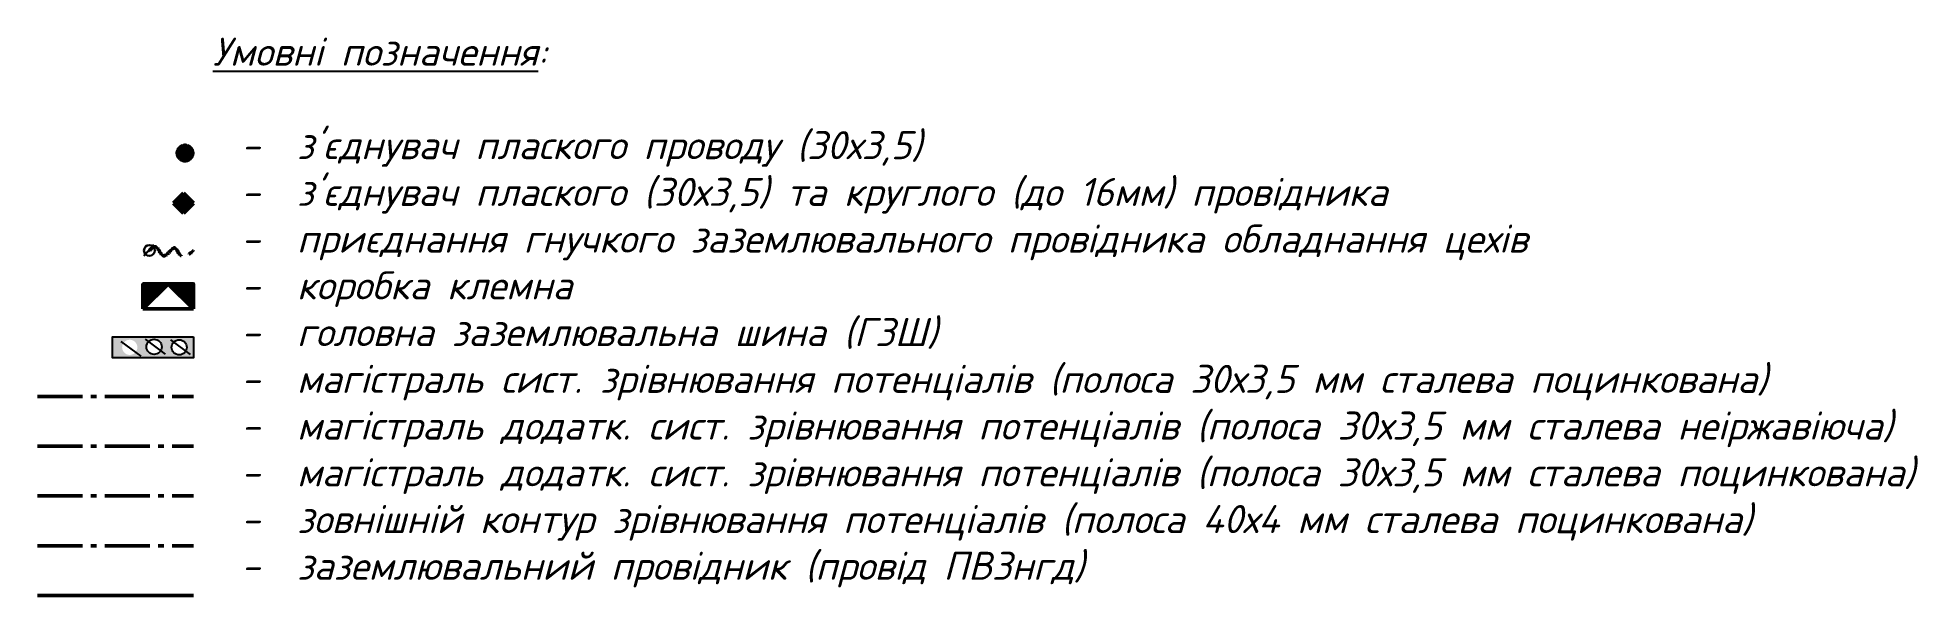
# Model space of a CAD drawing. Header units: millimetres. Extents: x 0 to 878967, y 0 to 534985.
# Drawn here: x 137422 to 170931, y 47452 to 57400 of the extents above; entities that cross this region are included whole.
import ezdxf

# ---------------------------------------------------------------- set-up
doc = ezdxf.new("R2010")
doc.units = ezdxf.units.MM
doc.linetypes.add('DASHED', pattern=[9.525, 6.35, -3.175])
doc.linetypes.add('gost6', pattern=[12, 8, -1.5, 1, -1.5])
doc.layers.add('арх.', color=7, linetype='Continuous')
for name, color, linetype, lineweight in [('Заземл.провідник', 96, 'Continuous', 50), ('Заземлення', 7, 'gost6', 50), ('Привязки', 7, 'Continuous', 18)]:
    doc.layers.add(name, color=color, linetype=linetype, lineweight=lineweight)
doc.styles.add('ISO', font='isocpeui.ttf')

msp = doc.modelspace()

# ---------------------------------------------------------------- texts
at = {"ltscale": 100, "insert": (140542.9, 57398.7), "char_height": 500, "attachment_point": 1, "style": 'ISO'}
msp.add_mtext_dynamic_manual_height_columns("{\\LУмовні позначення}:\\P\\P\\pi-1500,l2000,t1500;-^Iз'єднувач плаского проводу (30х3,5)\\P-^Iз'єднувач плаского (30х3,5) та круглого (до 16мм) провідника\\P-^Iприєднання гнучкого заземлювального провідника обладнання цехів\\P-^Iкоробка клемна\\P-^Iголовна заземлювальна шина (ГЗШ)\\P-^Iмагістраль сист. зрівнювання потенціалів (полоса 30х3,5 мм сталева поцинкована)\\P-^Iмагістраль додатк. сист. зрівнювання потенціалів (полоса 30х3,5 мм сталева неіржавіюча)\\P-^Iмагістраль додатк. сист. зрівнювання потенціалів (полоса 30х3,5 мм сталева поцинкована)\\P-^Iзовнішній контур зрівнювання потенціалів (полоса 40х4 мм сталева поцинкована)\\P-^Iзаземлювальний провідник (провід ПВ3нгд)", width=33437.638, gutter_width=12.5, heights=[0], dxfattribs=at)

# ---------------------------------------------------------------- blocks, each defined once
blk = doc.blocks.new('61420040')
at = {"lineweight": 50}
for p, q in [((0, 0), (6, 0)), ((0, -3), (3, 0)), ((0, -1.92), (1.92, 0)), ((0, -2.59), (2.59, 0)), ((0, -2.68), (2.68, 0)), ((0, -3), (3, 0)), ((0, -3), (0, 0)), ((0, -1.52), (1.52, 0)), ((0, -1.61), (1.61, 0)), ((3, 0), (6, -3)), ((6, -1.54), (4.46, 0)), ((6, -1.49), (4.51, 0)), ((6, -1.45), (4.55, 0)), ((6, -1.36), (4.64, 0)), ((6, -1.31), (4.69, 0)), ((6, -1.27), (4.73, 0)), ((6, -1.22), (4.78, 0)), ((6, -1.18), (4.82, 0)), ((6, -1.13), (4.87, 0)), ((6, -1), (5, 0)), ((6, -0.95), (5.05, 0)), ((6, -0.91), (5.09, 0)), ((6, -0.86), (5.14, 0)), ((6, -0.82), (5.18, 0)), ((6, -0.77), (5.23, 0)), ((6, -0.68), (5.32, 0)), ((6, -0.59), (5.41, 0)), ((6, -0.55), (5.45, 0)), ((6, -0.5), (5.5, 0)), ((6, -0.46), (5.54, 0)), ((6, -0.41), (5.59, 0)), ((6, -0.37), (5.63, 0)), ((6, -0.32), (5.68, 0)), ((6, -0.28), (5.72, 0)), ((6, -0.23), (5.77, 0)), ((6, -0.19), (5.81, 0)), ((6, -0.14), (5.86, 0)), ((6, -0.1), (5.9, 0)), ((6, -0.05), (5.95, 0)), ((6, -0.01), (5.99, 0)), ((6, 0), (6, -3)), ((0, -1.87), (1.87, 0)), ((0, -1.96), (1.96, 0)), ((0, -2.01), (2.01, 0)), ((0, -2.05), (2.05, 0)), ((0, -2.1), (2.1, 0)), ((0, -2.14), (2.14, 0)), ((0, -2.19), (2.19, 0)), ((0, -2.23), (2.23, 0)), ((0, -2.28), (2.28, 0)), ((0, -2.32), (2.32, 0)), ((0, -2.37), (2.37, 0)), ((0, -2.41), (2.41, 0)), ((0, -2.46), (2.46, 0)), ((0, -2.5), (2.5, 0)), ((0, -2.55), (2.55, 0)), ((0, -2.64), (2.64, 0)), ((0, -2.73), (2.73, 0)), ((0, -2.77), (2.77, 0)), ((0, -2.82), (2.82, 0)), ((0, -2.86), (2.86, 0)), ((0, -2.91), (2.91, 0)), ((0, -2.95), (2.95, 0)), ((0, -0.03), (0.03, 0)), ((0, -0.08), (0.08, 0)), ((0, -0.12), (0.12, 0)), ((0, -0.17), (0.17, 0)), ((0, -0.21), (0.21, 0)), ((0, -0.26), (0.26, 0)), ((0, -0.3), (0.3, 0)), ((0, -0.35), (0.35, 0)), ((0, -0.39), (0.39, 0)), ((0, -0.44), (0.44, 0)), ((0, -0.48), (0.48, 0)), ((0, -0.53), (0.53, 0)), ((0, -0.57), (0.57, 0)), ((0, -0.62), (0.62, 0)), ((0, -0.66), (0.66, 0)), ((0, -0.71), (0.71, 0)), ((0, -0.75), (0.75, 0)), ((0, -0.8), (0.8, 0)), ((0, -0.84), (0.84, 0)), ((0, -0.89), (0.89, 0)), ((0, -0.93), (0.93, 0)), ((0, -0.98), (0.98, 0)), ((0, -1.02), (1.02, 0)), ((0, -1.07), (1.07, 0)), ((0, -1.11), (1.11, 0)), ((0, -1.16), (1.16, 0)), ((0, -1.2), (1.2, 0)), ((0, -1.25), (1.25, 0)), ((0, -1.29), (1.29, 0)), ((0, -1.34), (1.34, 0)), ((0, -1.38), (1.38, 0)), ((0, -1.43), (1.43, 0)), ((0, -1.47), (1.47, 0)), ((0, -1.56), (1.56, 0)), ((0, -1.65), (1.65, 0)), ((0, -1.69), (1.69, 0)), ((0, -1.74), (1.74, 0)), ((0, -1.78), (1.78, 0)), ((0, -1.83), (1.83, 0)), ((6, -2.97), (3.03, 0)), ((6, -2.93), (3.07, 0)), ((6, -2.88), (3.12, 0)), ((6, -2.84), (3.16, 0)), ((6, -2.79), (3.21, 0)), ((6, -2.75), (3.25, 0)), ((6, -2.7), (3.3, 0)), ((6, -2.66), (3.34, 0)), ((6, -2.61), (3.39, 0)), ((6, -2.57), (3.43, 0)), ((6, -2.52), (3.48, 0)), ((6, -2.48), (3.52, 0)), ((6, -2.43), (3.57, 0)), ((6, -2.39), (3.61, 0)), ((6, -2.34), (3.66, 0)), ((6, -2.3), (3.7, 0)), ((6, -2.25), (3.75, 0)), ((6, -2.21), (3.79, 0)), ((6, -2.16), (3.84, 0)), ((6, -2.12), (3.88, 0)), ((6, -2.07), (3.93, 0)), ((6, -2.03), (3.97, 0)), ((6, -1.98), (4.02, 0)), ((6, -1.94), (4.06, 0)), ((6, -1.89), (4.11, 0)), ((6, -1.85), (4.15, 0)), ((6, -1.8), (4.2, 0)), ((6, -1.76), (4.24, 0)), ((6, -1.71), (4.29, 0)), ((6, -1.67), (4.33, 0)), ((6, -1.63), (4.37, 0)), ((6, -1.58), (4.42, 0)), ((6, -1.4), (4.6, 0)), ((6, -1.09), (4.91, 0)), ((6, -1.04), (4.96, 0)), ((6, -0.73), (5.27, 0)), ((6, -0.64), (5.36, 0)), ((6, -3), (0, -3))]:
    blk.add_line(p, q, dxfattribs=at)

# ---------------------------------------------------------------- hatches: boundary and pattern name
h = msp.add_hatch(color=256)
h.dxf.hatch_style = 1
h.paths.add_polyline_path([(140198.1, 55340.8, 0.4142136), (140048.1, 55490.8), (140048.1, 55190.8, 0.4142136)])
h.paths.add_polyline_path([(140048.1, 55340.8), (139898.1, 55340.8, 0.4142136), (140048.1, 55190.8)])
h.paths.add_polyline_path([(140048.1, 55450.9), (140005, 55484.5, 0.331131), (139898.1, 55340.8), (140048.1, 55340.8)])
h.paths.add_polyline_path([(140048.1, 55490.8, 0.0730616), (140005, 55484.5), (140048.1, 55450.9)])
at = {"lineweight": 25}
h = msp.add_hatch(color=256, dxfattribs=at)
h.paths.add_polyline_path([(140209.8, 51688.9), (140209.8, 52063.4), (138755.7, 52063.4), (138755.7, 51688.9)])
edge = h.paths.add_edge_path(flags=16)
edge.add_arc((139944.9, 51876.2), 135.3, 0, 360)
edge = h.paths.add_edge_path(flags=16)
edge.add_arc((139497.3, 51876.2), 135.3, 0, 360)
edge = h.paths.add_edge_path(flags=16)
edge.add_arc((139063, 51876.2), 135.3, 0, 360)
at = {"layer": 'Заземлення', "ltscale": 100}
h = msp.add_hatch(color=256, dxfattribs=at)
h.dxf.hatch_style = 1
h.paths.add_polyline_path([(140198.1, 54446.2), (140021.3, 54623), (139844.6, 54446.2), (140021.3, 54269.5)])

# ---------------------------------------------------------------- linework, layer by layer
at = {"lineweight": 25}
for p, q in [((138906.4, 51982), (139260.4, 51718.1)), ((139340.7, 52020.4), (139694.6, 51756.4)), ((139788.3, 52012.1), (140142.3, 51748.1))]:
    msp.add_line(p, q, dxfattribs=at)
msp.add_lwpolyline([(140198.1, 52063.3), (140198.1, 51688.8), (138755.7, 51688.9), (138755.7, 52063.4)], close=True, dxfattribs=at)
for centre in [(139497.3, 51884.5), (139944.9, 51876.2)]:
    msp.add_circle(centre, 135.3, dxfattribs=at)
at = {"linetype": 'gost6', "lineweight": 50, "ltscale": 100}
msp.add_spline([(139404.7, 53596), (139524.7, 53668.9), (139667.2, 53508), (139865.2, 53648.6), (140024.4, 53500.6), (140182.7, 53596), (140178, 53593.1)], degree=3, dxfattribs=at)
at = {"layer": 'арх.', "linetype": 'gost6', "lineweight": 30}
msp.add_circle((140048.1, 55340.8), 150, dxfattribs=at)
at = {"layer": 'Заземл.провідник', "color": 50, "ltscale": 100}
msp.add_line((137421.9, 47452.1), (140198.1, 47452.1), dxfattribs=at)
at = {"layer": 'Заземл.провідник', "linetype": 'DASHED', "ltscale": 30}
msp.add_line((137421.9, 47452.1), (140198.1, 47452.1), dxfattribs=at)
at = {"layer": 'Заземлення', "ltscale": 100}
msp.add_line((137421.9, 50999.7), (140198.1, 50999.7), dxfattribs=at)
at = {"layer": 'Заземлення', "color": 72, "ltscale": 100}
msp.add_line((137421.9, 50116.1), (140198.1, 50116.1), dxfattribs=at)
at = {"layer": 'Заземлення', "color": 150, "ltscale": 100}
msp.add_line((137421.9, 49226.5), (140198.1, 49226.5), dxfattribs=at)
at = {"layer": 'Заземлення', "color": 6, "ltscale": 100}
msp.add_line((137421.9, 48339.3), (140198.1, 48339.3), dxfattribs=at)
at = {"layer": 'Заземлення', "ltscale": 100}
msp.add_lwpolyline([(139844.6, 54446.2), (140021.3, 54623), (140198.1, 54446.2), (140021.3, 54269.5)], close=True, dxfattribs=at)
at = {"layer": 'Привязки', "lineweight": 30, "ltscale": 40}
msp.add_line((139315.1, 53508.3), (139492.7, 53707.1), dxfattribs=at)
msp.add_circle((139413, 53604), 97.2, dxfattribs=at)

# ---------------------------------------------------------------- block references
at = {"xscale": -150, "yscale": 150, "zscale": 150}
msp.add_blockref('61420040', (140198.1, 53010.1), dxfattribs=at)

msp.set_redraw_order([(e.dxf.handle, doc.entitydb.next_handle()) for e in msp.query("TEXT MTEXT ATTDEF DIMENSION ARC_DIMENSION")])  # texts and dimensions are drawn at this point

doc.saveas('drawing.dxf')
